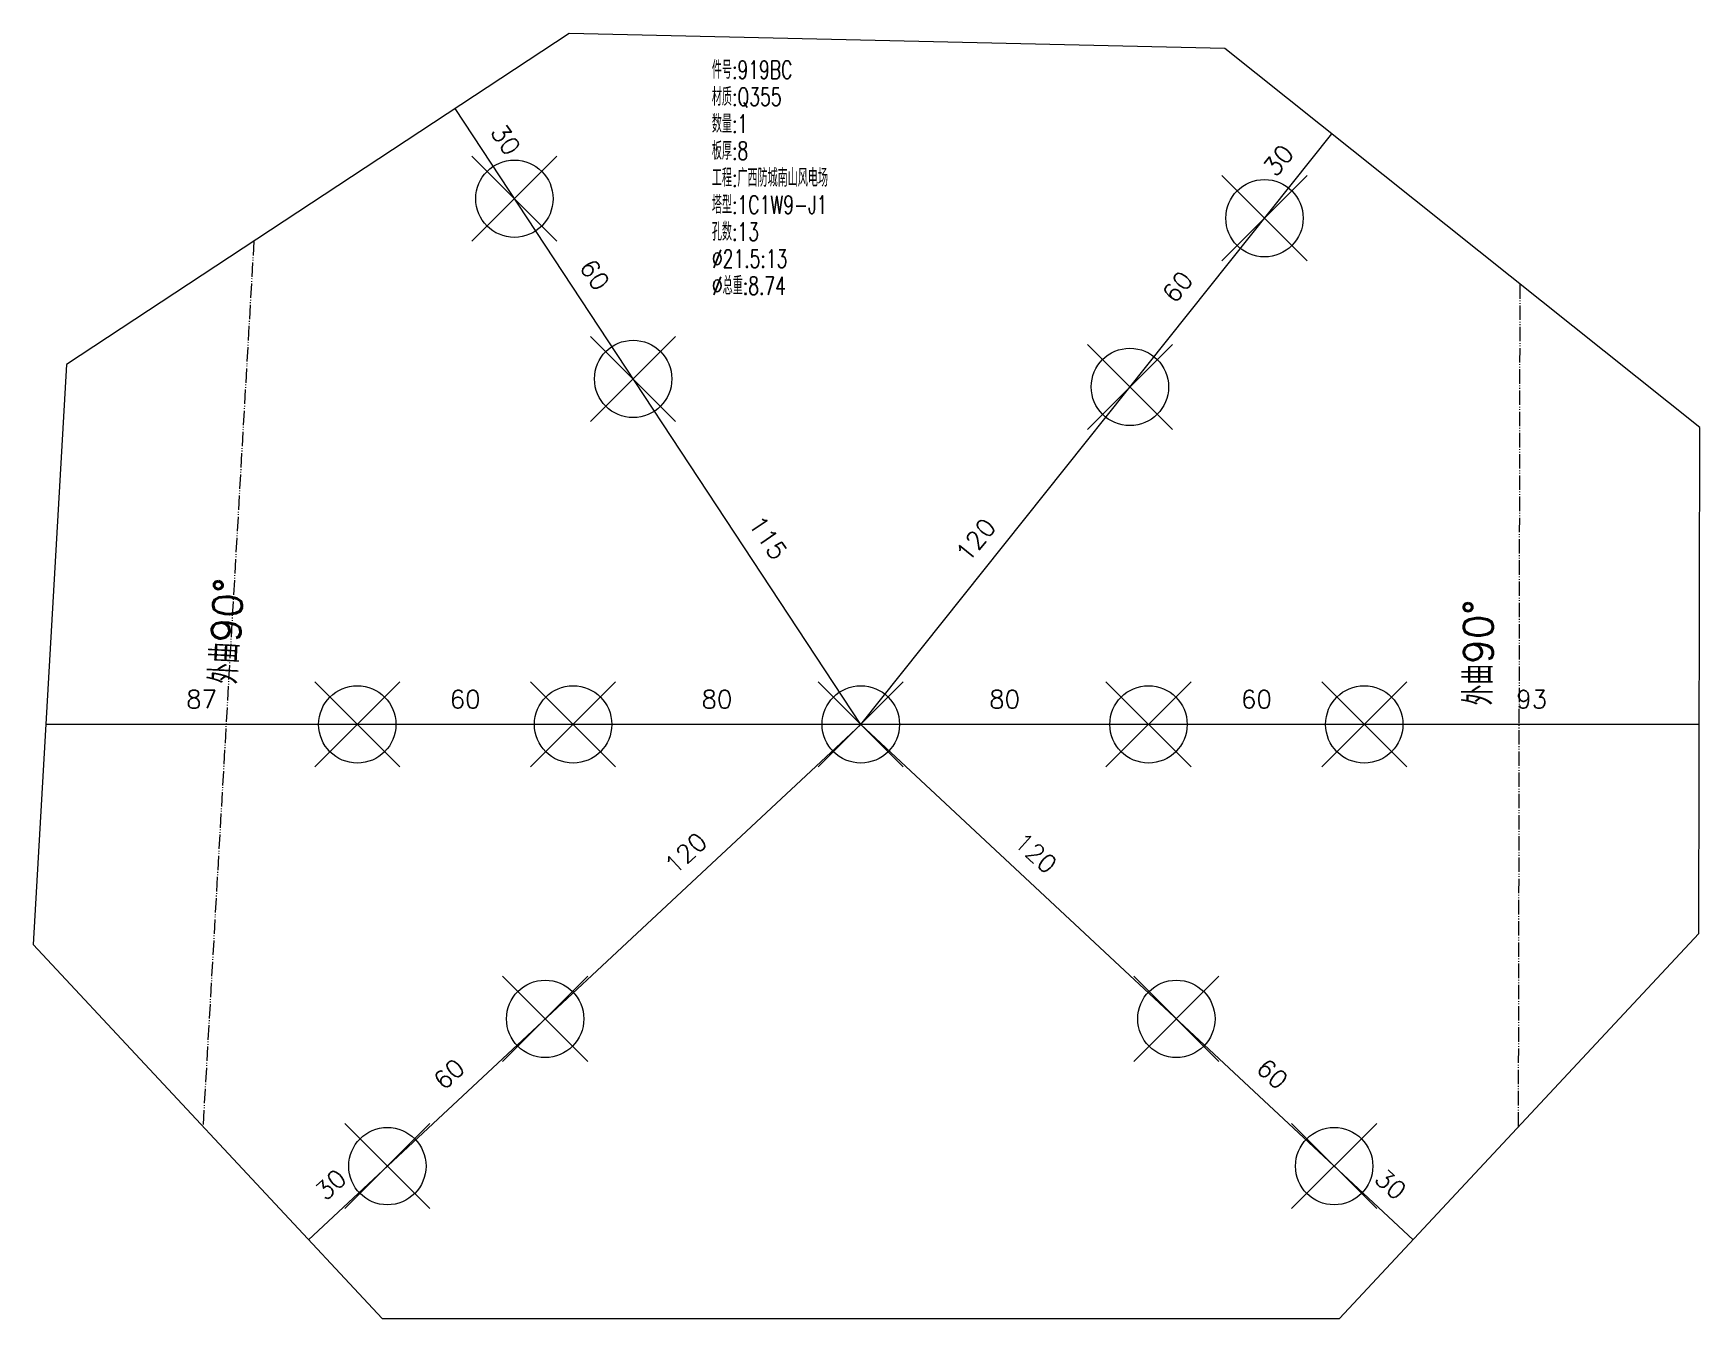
# Model space of a CAD drawing. Extents: x -105 to 10956, y -4548 to 9487.
# Drawn here: x 1267.7 to 1731, y -4547.5 to -4190.3 of the extents above; entities that cross this region are included whole.
import ezdxf
from ezdxf.enums import TextEntityAlignment as Align

# ---------------------------------------------------------------- set-up
doc = ezdxf.new("R2010")
doc.units = 0
doc.header["$MEASUREMENT"] = 0
doc.linetypes.add('制弯线', pattern=[5.9, 4, -0.5, 0.2, -0.5, 0.2, -0.5])
doc.layers.add('1', color=7, linetype='CONTINUOUS', lineweight=25)
doc.layers.add('2', color=7, linetype='CONTINUOUS', lineweight=25)
doc.styles.get("Standard").update_dxf_attribs({"font": 'simplex.shx', "width": 0.7, "height": 3, "bigfont": 'gbhzfs.shx'})

msp = doc.modelspace()

# ---------------------------------------------------------------- texts
at = {"layer": '2', "color": 7, "linetype": 'Continuous', "lineweight": 13}
for s, rotation, p in [('30', 304, (1395.68426, -4222.05763)), ('30', 51, (1617.02424, -4228.05916)), ('60', 304, (1420.4488, -4259.63045)), ('60', 51, (1588.95619, -4263.2328)), ('115', 304, (1468.60208, -4332.68873)), ('120', 51, (1532.82006, -4333.58005)), ('120', 43, (1451.81927, -4421.08198)), ('120', 318, (1543.67915, -4421.08221)), ('60', 43, (1386.00648, -4482.47146)), ('60', 318, (1609.49294, -4482.4717)), ('30', 43, (1353.10005, -4513.16619)), ('30', 318, (1642.39944, -4513.1661))]:
    msp.add_text(s, height=5, rotation=rotation, dxfattribs=at).set_placement(p, align=Align.BOTTOM_CENTER)
for rotation, p in [(87, (1326.90669, -4371.38854)), (90, (1675.87343, -4377.06213))]:
    msp.add_text('外曲90%%d', height=8, rotation=rotation, dxfattribs=at).set_placement(p, align=Align.BOTTOM_LEFT)
for s, p in [('87', (1314.47194, -4379.35033)), ('60', (1387.75754, -4379.34996)), ('80', (1457.75754, -4379.34961)), ('80', (1537.75754, -4379.34921)), ('60', (1607.75754, -4379.34886)), ('93', (1684.31053, -4379.34847))]:
    msp.add_text(s, height=5, dxfattribs=at).set_placement(p, align=Align.BOTTOM_CENTER)
at = {"layer": '2', "color": 7, "linetype": 'Continuous', "lineweight": 13, "insert": (1456.34467, -4197.9006), "char_height": 5, "width": 500, "attachment_point": 1, "line_spacing_factor": 0.9}
msp.add_mtext('件号:919BC\\P材质:Q355\\P数量:1\\P板厚:8\\P工程:广西防城南山风电场\\P塔型:1C1W9-J1\\P孔数:13\\P%%C21.5:13\\P%%C总重:8.74', dxfattribs=at)

# ---------------------------------------------------------------- linework, layer by layer
at = {"layer": '1', "color": 7, "linetype": 'Continuous', "lineweight": 18}
for p, q in [((1416.65272, -4190.27204), (1276.92965, -4282.36461)), ((1599.023, -4194.50391), (1416.65272, -4190.27204)), ((1731.01956, -4299.8353), (1599.023, -4194.50391)), ((1276.92965, -4282.36461), (1267.66979, -4443.57108)), ((1730.7537, -4440.43404), (1731.01956, -4299.8353)), ((1630.85915, -4547.52916), (1730.7537, -4440.43404)), ((1267.66979, -4443.57108), (1364.64074, -4547.52916)), ((1364.64074, -4547.52916), (1630.85915, -4547.52916))]:
    msp.add_line(p, q, dxfattribs=at)
at = {"layer": '1', "color": 7, "linetype": 'Continuous', "lineweight": 13}
for p, q in [((1389.60925, -4248.05787), (1413.25925, -4224.40787)), ((1413.25925, -4248.05787), (1389.60925, -4224.40787)), ((1598.18814, -4253.47992), (1621.83814, -4229.82992)), ((1621.83814, -4253.47992), (1598.18814, -4229.82992)), ((1422.62864, -4298.15497), (1446.27864, -4274.50497)), ((1446.27864, -4298.15497), (1422.62864, -4274.50497)), ((1560.76406, -4300.37809), (1584.41406, -4276.72809)), ((1584.41406, -4300.37809), (1560.76406, -4276.72809)), ((1345.93256, -4394.17511), (1369.58256, -4370.52511)), ((1369.58256, -4394.17511), (1345.93256, -4370.52511)), ((1405.93255, -4394.17481), (1429.58255, -4370.52481)), ((1429.58255, -4394.17481), (1405.93255, -4370.52481)), ((1485.93255, -4394.17441), (1509.58255, -4370.52441)), ((1509.58255, -4394.17441), (1485.93255, -4370.52441)), ((1565.93255, -4394.17401), (1589.58255, -4370.52401)), ((1589.58255, -4394.17401), (1565.93255, -4370.52401)), ((1625.93255, -4394.1737), (1649.58255, -4370.5237)), ((1649.58255, -4394.1737), (1625.93255, -4370.5237)), ((1398.16541, -4476.02706), (1421.81541, -4452.37706)), ((1421.81541, -4476.02706), (1398.16541, -4452.37706)), ((1573.68396, -4476.02754), (1597.33396, -4452.37754)), ((1597.33396, -4476.02754), (1573.68396, -4452.37754)), ((1354.29019, -4516.95339), (1377.94019, -4493.30339)), ((1377.94019, -4516.95339), (1354.29019, -4493.30339)), ((1617.55931, -4516.95341), (1641.20931, -4493.30341)), ((1641.20931, -4516.95341), (1617.55931, -4493.30341))]:
    msp.add_line(p, q, dxfattribs=at)
for centre in [(1401.43425, -4236.23287), (1610.01314, -4241.65492), (1434.45364, -4286.32997), (1572.58906, -4288.55309), (1357.75756, -4382.35011), (1417.75755, -4382.34981), (1497.75755, -4382.34941), (1577.75755, -4382.34901), (1637.75755, -4382.3487), (1409.99041, -4464.20206), (1585.50896, -4464.20254), (1366.11519, -4505.12839), (1629.38431, -4505.12841)]:
    msp.add_circle(centre, 10.75, dxfattribs=at)
at = {"layer": '2', "color": 9, "linetype": 'Continuous', "lineweight": 13}
for p, q in [((1497.74082, -4382.34942), (1384.92455, -4211.18432)), ((1497.74088, -4382.34942), (1628.72516, -4218.20582)), ((1730.86354, -4382.34825), (1271.18636, -4382.35056)), ((1497.74077, -4382.34942), (1344.17754, -4525.59151)), ((1497.75673, -4382.34942), (1651.32198, -4525.59134))]:
    msp.add_line(p, q, dxfattribs=at)
at = {"layer": '2', "color": 190, "linetype": '制弯线', "lineweight": 13}
for p, q in [((1328.98279, -4248.05598), (1314.84704, -4494.14764)), ((1680.65205, -4494.14711), (1681.0948, -4259.99605))]:
    msp.add_line(p, q, dxfattribs=at)

msp.set_redraw_order([(e.dxf.handle, doc.entitydb.next_handle()) for e in msp.query("TEXT MTEXT ATTDEF DIMENSION ARC_DIMENSION")])  # texts and dimensions are drawn at this point

doc.saveas('drawing.dxf')
